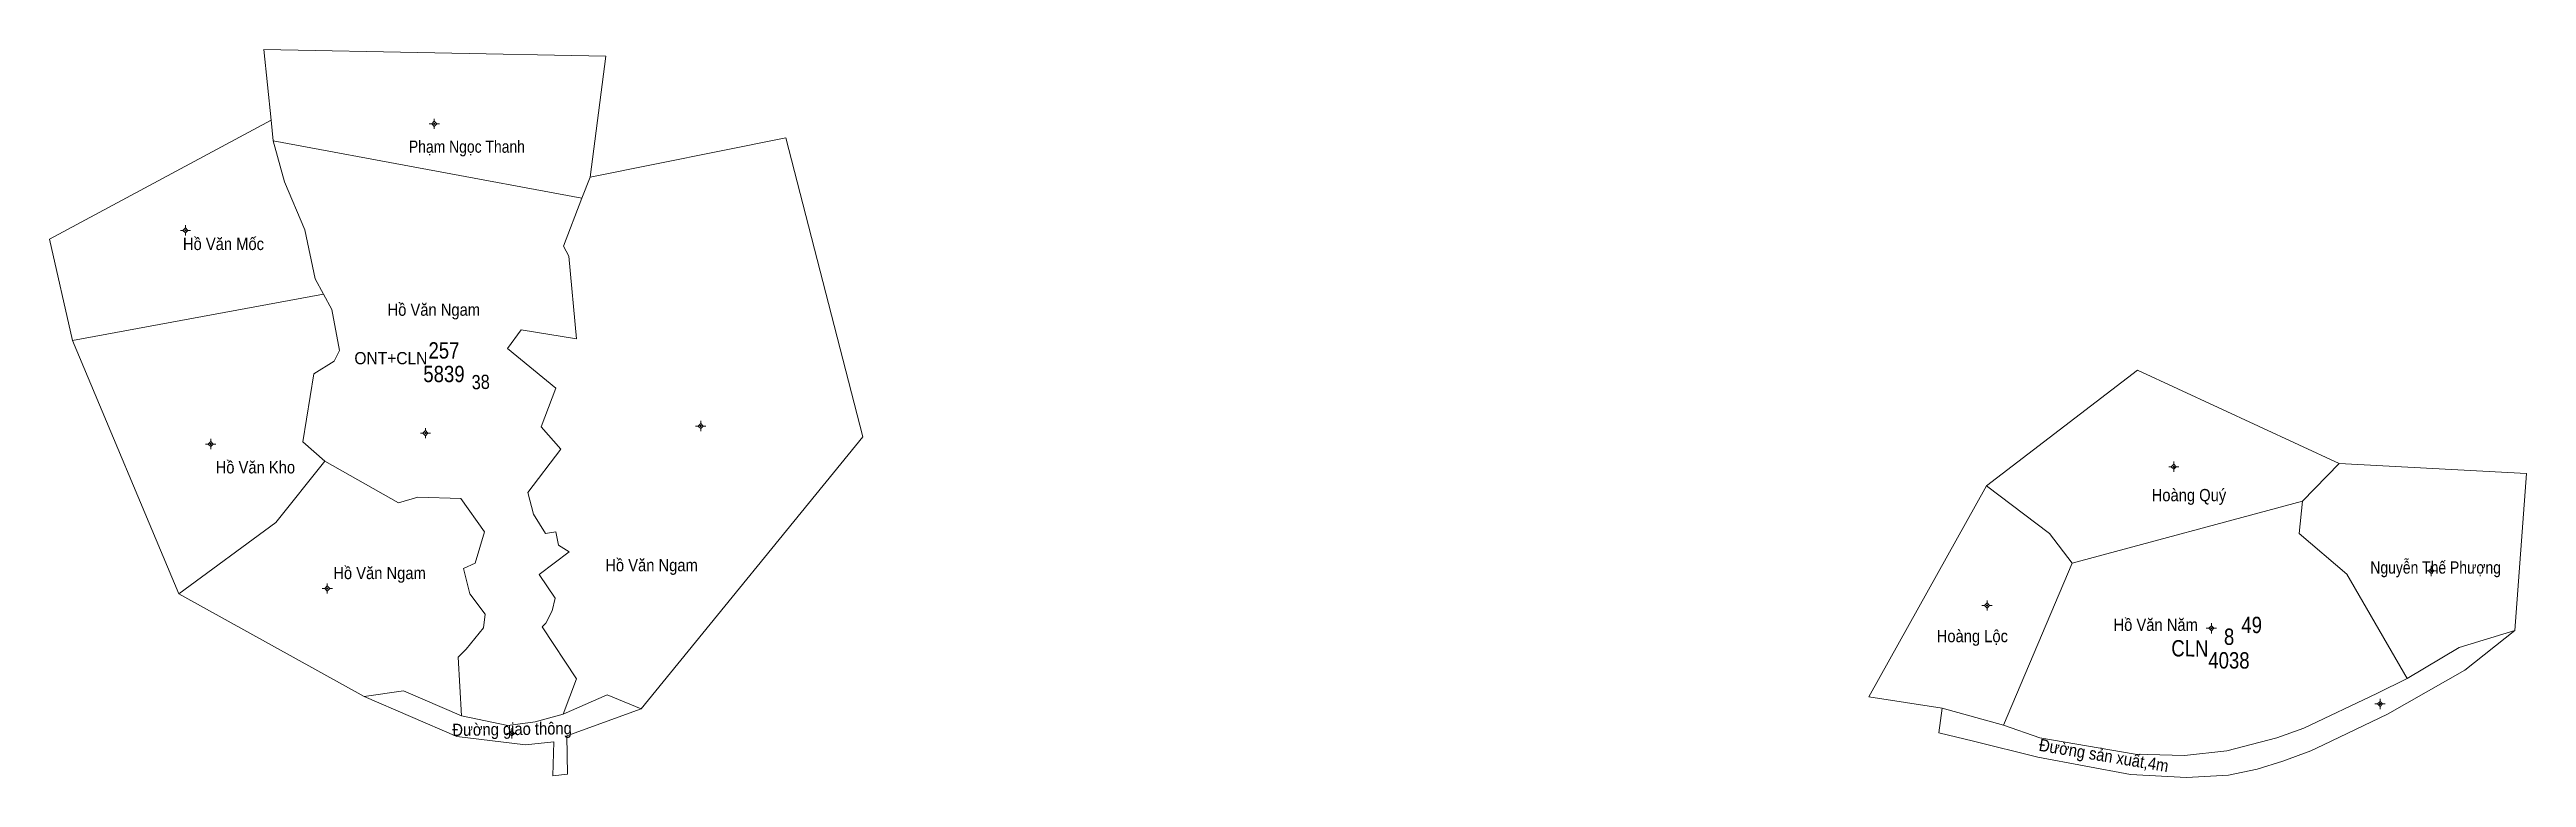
# Model space of a CAD drawing. Header units: metres. Extents: x 534642 to 537446, y 1848225 to 1851202.
# Drawn here: x 536762 to 537369, y 1849926 to 1850104 of the extents above; entities that cross this region are included whole.
import ezdxf
from ezdxf.enums import TextEntityAlignment as Align

# ---------------------------------------------------------------- set-up
doc = ezdxf.new("R2010")
doc.units = ezdxf.units.M
doc.header["$LTSCALE"] = 1.2
doc.layers.add('10', color=7, linetype='Continuous', lineweight=13)
doc.layers.add('11', color=7, linetype='Continuous', lineweight=13)
for name, color, linetype in [('2', 7, 'Continuous'), ('3', 7, 'Continuous'), ('4', 7, 'Continuous'), ('5', 7, 'Continuous'), ('7', 7, 'Continuous'), ('8', 7, 'Continuous')]:
    doc.layers.add(name, color=color, linetype=linetype)

msp = doc.modelspace()

# ---------------------------------------------------------------- texts
at = {"layer": '2'}
for s, width, p in [('Phạm Ngọc Thanh', 0.85, (536864.52, 1850078.92)), ('Hồ Văn Mốc', 0.9, (536804.855, 1850055.08)), ('Hồ Văn Ngam', 0.9, (536856.4, 1850038.97)), ('Hồ Văn Kho', 0.9, (536812.675, 1850000.35)), ('Hoàng Quý', 0.9, (537286.54, 1849993.53)), ('Hồ Văn Ngam', 0.9, (536909.77, 1849976.37)), ('Nguyễn Thế Phượng', 0.85, (537347.005, 1849975.79)), ('Hồ Văn Ngam', 0.9, (536843.11, 1849974.44)), ('Hoàng Lộc', 0.9, (537233.46, 1849958.99)), ('Hồ Văn Năm', 0.9, (537278.395, 1849961.76))]:
    msp.add_text(s, height=3, dxfattribs=dict(at, width=width)).set_placement(p, align=Align.CENTER)
at = {"layer": '3', "width": 0.95}
msp.add_text('ONT+CLN', height=3, dxfattribs=at).set_placement((536845.89, 1850027.09), align=Align.CENTER)
at = {"layer": '3', "width": 0.85}
msp.add_text('CLN', height=4, rotation=359.772, dxfattribs=at).set_placement((537291.314, 1849955.463), align=Align.RIGHT)
at = {"layer": '4', "width": 0.85}
msp.add_text('257', height=4, dxfattribs=at).set_placement((536858.89, 1850028.49), align=Align.CENTER)
msp.add_text('8', height=4, rotation=359.772, dxfattribs=at).set_placement((537296.377, 1849958.325), align=Align.CENTER)
at = {"layer": '5', "width": 0.85}
msp.add_text('5839', height=4, dxfattribs=at).set_placement((536858.895, 1850022.71), align=Align.CENTER)
msp.add_text('4038', height=4, rotation=359.772, dxfattribs=at).set_placement((537296.342, 1849952.54), align=Align.CENTER)
at = {"layer": '7', "width": 0.85}
msp.add_text('38', height=3.5, rotation=2, dxfattribs=at).set_placement((536867.969, 1850020.997), align=Align.CENTER)
msp.add_text('49', height=4, dxfattribs=at).set_placement((537301.92, 1849961.22), align=Align.CENTER)
at = {"layer": '8', "width": 0.9}
for s, rotation, p in [('Đường giao thông', 0.853, (536875.603, 1849936.21)), ('Đường sản xuất,4m', 350.542, (537265.444, 1849929.766))]:
    msp.add_text(s, height=3, rotation=rotation, dxfattribs=at).set_placement(p, align=Align.CENTER)

# ---------------------------------------------------------------- hatches: boundary and pattern name
at = {"layer": '11'}
for points in [[(536856.68, 1850086, 1), (536856.38, 1850086, 1)], [(536795.69, 1850059.9, 1), (536795.39, 1850059.9, 1)], [(536854.51, 1850010.19, 1), (536854.21, 1850010.19, 1)], [(536921.96, 1850011.96, 1), (536921.66, 1850011.96, 1)], [(536801.87, 1850007.53, 1), (536801.57, 1850007.53, 1)], [(537282.98, 1850001.98, 1), (537282.68, 1850001.98, 1)], [(537346.05, 1849976.45, 1), (537345.75, 1849976.45, 1)], [(536830.44, 1849972.13, 1), (536830.14, 1849972.13, 1)], [(537237.21, 1849967.98, 1), (537236.91, 1849967.98, 1)], [(537292.2, 1849962.39, 1), (537291.9, 1849962.39, 1)], [(537333.53, 1849943.85, 1), (537333.23, 1849943.85, 1)], [(536875.66, 1849936.63, 1), (536875.36, 1849936.63, 1)]]:
    msp.add_hatch(color=256, dxfattribs=at).paths.add_polyline_path(points)

# ---------------------------------------------------------------- linework, layer by layer
at = {"layer": '10'}
for p, q in [((536816.58, 1850086.9), (536817.05, 1850081.82)), ((536817.05, 1850081.82), (536819.82, 1850071.82)), ((536889.46, 1850053.61), (536891.39, 1850033.34)), ((536827.29, 1850048.04), (536829.36, 1850044.25)), ((536767.85, 1850032.91), (536829.36, 1850044.25)), ((536824.31, 1850008.1), (536826.99, 1850024.71)), ((536829.69, 1850003.34), (536847.74, 1849993.12)), ((537314.38, 1849993.58), (537323.36, 1850002.79)), ((537314.38, 1849993.58), (537257.96, 1849978.34)), ((537257.96, 1849978.34), (537241.09, 1849938.69)), ((536793.91, 1849970.82), (536839.32, 1849945.7)), ((537354.18, 1849952.15), (537366.39, 1849961.86)), ((536862.4, 1849955.33), (536864.3, 1849957.28)), ((536862.4, 1849955.33), (536863.16, 1849940.93)), ((536891.37, 1849950.01), (536888.12, 1849941.34)), ((537226.07, 1849942.84), (537225.26, 1849936.8)), ((537226.07, 1849942.84), (537241.09, 1849938.69)), ((537225.26, 1849936.8), (537233.76, 1849934.7))]:
    msp.add_line(p, q, dxfattribs=at)
for points in [[(536894.69, 1850072.96), (536898.59, 1850102.61), (536814.76, 1850104.21), (536816.58, 1850086.9)], [(536816.58, 1850086.9), (536762.23, 1850057.75), (536767.85, 1850032.91)], [(536894.69, 1850072.96), (536892.71, 1850067.8), (536817.05, 1850081.82)], [(536907.23, 1849942.66), (536961.56, 1850009.27), (536942.71, 1850082.58), (536894.69, 1850072.96)], [(536827.29, 1850048.04), (536824.82, 1850060.02), (536819.82, 1850071.82)], [(536892.71, 1850067.8), (536888.19, 1850056.02), (536889.46, 1850053.61)], [(536829.36, 1850044.25), (536831.39, 1850040.52), (536833.3, 1850030.48), (536831.99, 1850027.86), (536826.99, 1850024.71)], [(536891.39, 1850033.34), (536877.79, 1850035.53), (536874.45, 1850030.96), (536886.27, 1850021.23)], [(536767.85, 1850032.91), (536793.91, 1849970.82), (536817.72, 1849988.34)], [(536886.27, 1850021.23), (536882.69, 1850011.79), (536887.52, 1850006.26)], [(537323.36, 1850002.79), (537273.97, 1850025.62), (537236.96, 1849997.27)], [(536817.72, 1849988.34), (536829.69, 1850003.34), (536824.31, 1850008.1)], [(536887.52, 1850006.26), (536879.45, 1849995.67), (536880.85, 1849990.32), (536883.78, 1849985.63), (536886.32, 1849986.05)], [(537236.96, 1849997.27), (537208.07, 1849945.63), (537226.07, 1849942.84)], [(537257.96, 1849978.34), (537252.4, 1849985.58), (537236.96, 1849997.27)], [(537366.39, 1849961.86), (537369.26, 1850000.31), (537323.36, 1850002.79)], [(536863.68, 1849977.03), (536866.5, 1849978.36), (536868.84, 1849986.04), (536863.02, 1849994.16), (536852.48, 1849994.53), (536847.74, 1849993.12)], [(537340.02, 1849950.12), (537325.26, 1849975.66), (537313.52, 1849985.66), (537314.38, 1849993.58)], [(536889.56, 1849981.11), (536886.93, 1849982.79), (536886.32, 1849986.05)], [(536889.56, 1849981.11), (536882.24, 1849975.59), (536886.17, 1849969.77)], [(536864.3, 1849957.28), (536868.62, 1849962.52), (536868.96, 1849965.89), (536865.23, 1849970.8), (536863.68, 1849977.03)], [(536891.37, 1849950.01), (536882.98, 1849962.76), (536883.88, 1849963.66), (536885.4, 1849966.68), (536886.17, 1849969.77)], [(537366.39, 1849961.86), (537352.79, 1849957.69), (537340.02, 1849950.12)], [(537354.18, 1849952.15), (537335.21, 1849941.34), (537319.48, 1849933.84), (537316.4, 1849932.37), (537309.53, 1849929.82), (537303.24, 1849927.89), (537296.24, 1849926.37), (537285.93, 1849925.84), (537272.19, 1849926.55), (537249.51, 1849930.85), (537233.76, 1849934.7)], [(537340.02, 1849950.12), (537332.58, 1849946.45), (537314.73, 1849937.89), (537308.1, 1849935.58), (537295.79, 1849932.36), (537285.43, 1849931.2), (537273.38, 1849931.55), (537250.03, 1849935.58), (537241.09, 1849938.69)], [(536863.16, 1849940.93), (536849.01, 1849947.07), (536839.32, 1849945.7)], [(536907.23, 1849942.66), (536889, 1849936), (536889.14, 1849926.62), (536885.55, 1849926.2), (536885.79, 1849934.55), (536878.85, 1849933.85), (536862.03, 1849935.88), (536839.32, 1849945.7)], [(536888.12, 1849941.34), (536898.93, 1849946.06), (536907.23, 1849942.66)], [(536888.12, 1849941.34), (536881.28, 1849939.43), (536874.56, 1849938.57), (536863.16, 1849940.93)]]:
    msp.add_lwpolyline(points, dxfattribs=at)
at = {"layer": '11'}
for p, q in [((536855.9, 1850086), (536855.28, 1850086)), ((536856.53, 1850087.25), (536856.53, 1850086.62)), ((536856.53, 1850085.38), (536856.53, 1850084.75)), ((536857.78, 1850086), (536857.16, 1850086)), ((536794.92, 1850059.9), (536794.29, 1850059.9)), ((536795.54, 1850061.15), (536795.54, 1850060.52)), ((536795.54, 1850059.28), (536795.54, 1850058.65)), ((536796.79, 1850059.9), (536796.16, 1850059.9)), ((536853.74, 1850010.19), (536853.11, 1850010.19)), ((536854.36, 1850011.44), (536854.36, 1850010.82)), ((536854.36, 1850009.56), (536854.36, 1850008.94)), ((536855.61, 1850010.19), (536854.98, 1850010.19)), ((536921.19, 1850011.96), (536920.56, 1850011.96)), ((536921.81, 1850013.21), (536921.81, 1850012.58)), ((536921.81, 1850011.34), (536921.81, 1850010.71)), ((536923.06, 1850011.96), (536922.44, 1850011.96)), ((536801.1, 1850007.53), (536800.47, 1850007.53)), ((536801.72, 1850008.78), (536801.72, 1850008.16)), ((536801.72, 1850006.9), (536801.72, 1850006.28)), ((536802.97, 1850007.53), (536802.34, 1850007.53)), ((537282.83, 1850003.23), (537282.83, 1850002.6)), ((537282.2, 1850001.98), (537281.58, 1850001.98)), ((537282.83, 1850001.36), (537282.83, 1850000.73)), ((537284.08, 1850001.98), (537283.45, 1850001.98)), ((536830.29, 1849973.38), (536830.29, 1849972.76)), ((537345.28, 1849976.45), (537344.65, 1849976.45)), ((537345.9, 1849977.7), (537345.9, 1849977.08)), ((537345.9, 1849975.82), (537345.9, 1849975.2)), ((537347.15, 1849976.45), (537346.52, 1849976.45)), ((536829.66, 1849972.13), (536829.04, 1849972.13)), ((536830.29, 1849971.5), (536830.29, 1849970.88)), ((536831.54, 1849972.13), (536830.92, 1849972.13)), ((537236.44, 1849967.98), (537235.81, 1849967.98)), ((537237.06, 1849969.23), (537237.06, 1849968.6)), ((537237.06, 1849967.36), (537237.06, 1849966.73)), ((537238.31, 1849967.98), (537237.69, 1849967.98)), ((537291.43, 1849962.39), (537290.8, 1849962.39)), ((537292.05, 1849963.64), (537292.05, 1849963.02)), ((537292.05, 1849961.76), (537292.05, 1849961.14)), ((537293.3, 1849962.39), (537292.68, 1849962.39)), ((537332.76, 1849943.85), (537332.13, 1849943.85)), ((537333.38, 1849945.1), (537333.38, 1849944.48)), ((537333.38, 1849943.22), (537333.38, 1849942.6)), ((537334.63, 1849943.85), (537334, 1849943.85)), ((536874.88, 1849936.63), (536874.26, 1849936.63)), ((536875.51, 1849937.88), (536875.51, 1849937.26)), ((536876.76, 1849936.63), (536876.14, 1849936.63)), ((536875.51, 1849936), (536875.51, 1849935.38))]:
    msp.add_line(p, q, dxfattribs=at)
for points in [[(536856.53, 1850086.62), (536855.9, 1850086), (536856.53, 1850085.38), (536857.16, 1850086)], [(536795.54, 1850060.52), (536794.92, 1850059.9), (536795.54, 1850059.28), (536796.16, 1850059.9)], [(536854.36, 1850010.82), (536853.74, 1850010.19), (536854.36, 1850009.56), (536854.98, 1850010.19)], [(536921.81, 1850012.58), (536921.19, 1850011.96), (536921.81, 1850011.34), (536922.44, 1850011.96)], [(536801.72, 1850008.16), (536801.1, 1850007.53), (536801.72, 1850006.9), (536802.34, 1850007.53)], [(537282.83, 1850002.6), (537282.2, 1850001.98), (537282.83, 1850001.36), (537283.45, 1850001.98)], [(536830.29, 1849972.76), (536829.66, 1849972.13), (536830.29, 1849971.5), (536830.92, 1849972.13)], [(537345.9, 1849977.08), (537345.28, 1849976.45), (537345.9, 1849975.82), (537346.52, 1849976.45)], [(537237.06, 1849968.6), (537236.44, 1849967.98), (537237.06, 1849967.36), (537237.69, 1849967.98)], [(537292.05, 1849963.02), (537291.43, 1849962.39), (537292.05, 1849961.76), (537292.68, 1849962.39)], [(537333.38, 1849944.48), (537332.76, 1849943.85), (537333.38, 1849943.22), (537334, 1849943.85)], [(536875.51, 1849937.26), (536874.88, 1849936.63), (536875.51, 1849936), (536876.14, 1849936.63)]]:
    msp.add_lwpolyline(points, close=True, dxfattribs=at)
for centre in [(536856.53, 1850086), (536795.54, 1850059.9), (536854.36, 1850010.19), (536921.81, 1850011.96), (536801.72, 1850007.53), (537282.83, 1850001.98), (537345.9, 1849976.45), (536830.29, 1849972.13), (537237.06, 1849967.98), (537292.05, 1849962.39), (537333.38, 1849943.85), (536875.51, 1849936.63)]:
    msp.add_circle(centre, 0.15, dxfattribs=at)

msp.set_redraw_order([(e.dxf.handle, doc.entitydb.next_handle()) for e in msp.query("TEXT MTEXT ATTDEF DIMENSION ARC_DIMENSION")])  # texts and dimensions are drawn at this point

doc.saveas('drawing.dxf')
